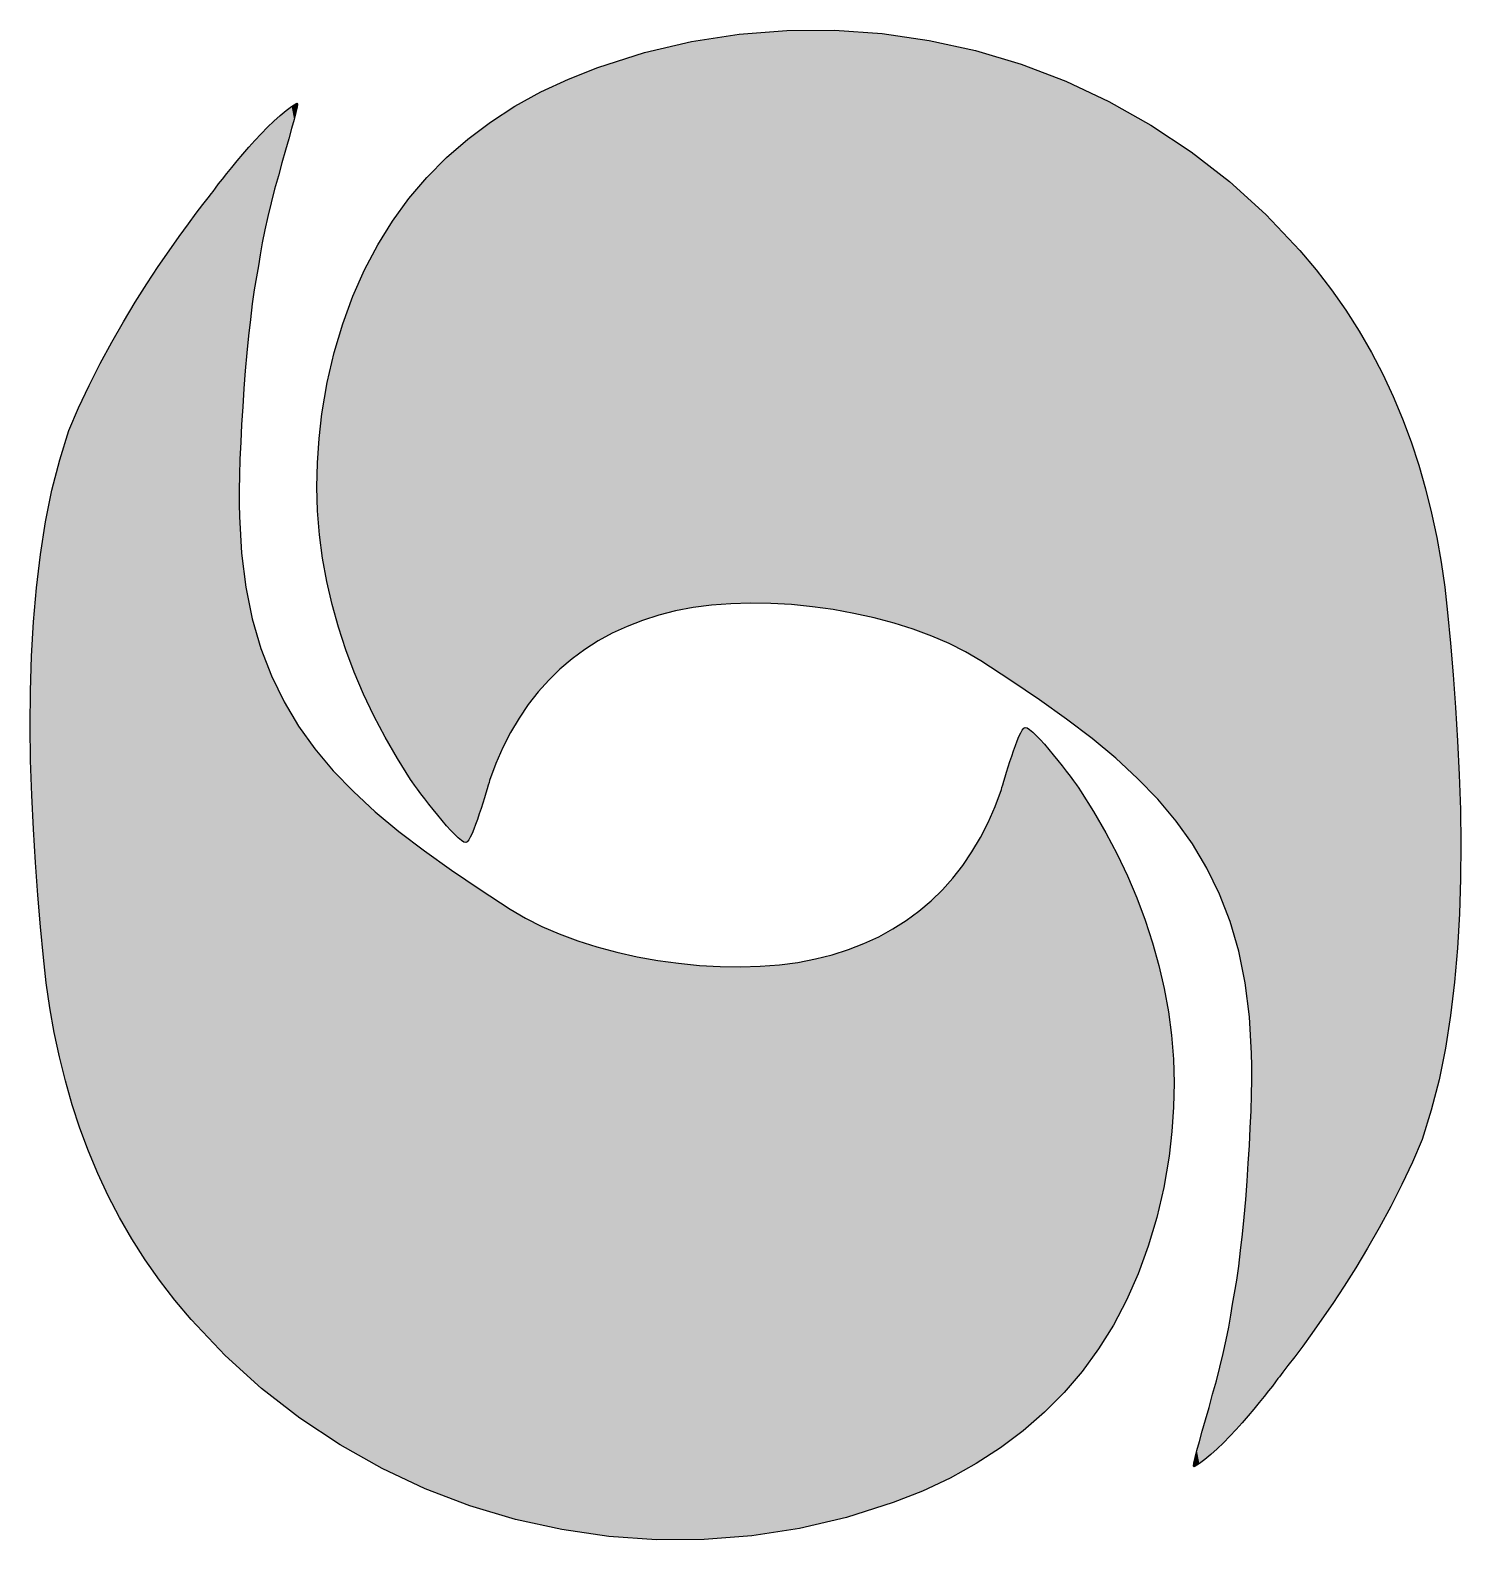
# Model space of a CAD drawing. Extents: x 4.1 to 32, y -32.3 to -2.8.
import ezdxf

# ---------------------------------------------------------------- set-up
doc = ezdxf.new("R2010")
doc.units = 0
doc.layers.add('COLORS', color=7, linetype='CONTINUOUS')

# ---------------------------------------------------------------- blocks, each defined once
blk = doc.blocks.new('*U1')
at = {"layer": 'COLORS', "color": 1}
for points in [[(9.019, -5.373), (8.982, -4.453), (9.019, -4.422)], [(9.059, -5.233), (9.019, -4.422), (9.059, -4.389)], [(9.019, -5.373), (9.019, -4.422), (9.059, -5.233)], [(9.088, -5.13), (9.059, -4.389), (9.088, -4.365)], [(9.059, -5.233), (9.059, -4.389), (9.088, -5.13)], [(9.098, -5.094), (9.088, -4.365), (9.098, -4.357)], [(9.088, -5.13), (9.088, -4.365), (9.098, -5.094)], [(9.151, -4.906), (9.098, -4.357), (9.151, -4.318)], [(9.098, -5.094), (9.098, -4.357), (9.151, -4.906)], [(9.208, -4.705), (9.151, -4.318), (9.208, -4.276)], [(9.151, -4.906), (9.151, -4.318), (9.208, -4.705)], [(9.256, -4.532), (9.208, -4.276), (9.256, -4.247)], [(9.208, -4.705), (9.208, -4.276), (9.208, -4.704)], [(9.208, -4.704), (9.208, -4.276), (9.208, -4.276)], [(9.208, -4.704), (9.208, -4.276), (9.256, -4.532)], [(9.292, -4.391), (9.256, -4.247), (9.292, -4.224)], [(9.256, -4.532), (9.256, -4.247), (9.292, -4.391)], [(9.312, -4.303), (9.292, -4.224), (9.312, -4.212)], [(9.292, -4.391), (9.292, -4.224), (9.312, -4.303)], [(9.312, -4.303), (9.312, -4.212), (9.315, -4.288)], [(9.315, -4.288), (9.312, -4.212), (9.315, -4.217)], [(9.315, -4.288), (9.315, -4.217), (9.322, -4.227)], [(8.739, -6.438), (8.682, -4.739), (8.739, -4.681)], [(8.741, -6.427), (8.739, -4.681), (8.741, -4.678)], [(8.739, -6.438), (8.739, -4.681), (8.741, -6.427)], [(8.807, -6.16), (8.741, -4.678), (8.807, -4.615)], [(8.741, -6.427), (8.741, -4.678), (8.807, -6.16)], [(8.813, -6.135), (8.807, -4.615), (8.813, -4.608)], [(8.807, -6.16), (8.807, -4.615), (8.813, -6.135)], [(8.861, -5.95), (8.813, -4.608), (8.861, -4.562)], [(8.813, -6.135), (8.813, -4.608), (8.861, -5.95)], [(8.876, -5.893), (8.861, -4.562), (8.876, -4.548)], [(8.861, -5.95), (8.861, -4.562), (8.876, -5.893)], [(8.948, -5.628), (8.876, -4.548), (8.948, -4.484)], [(8.876, -5.893), (8.876, -4.548), (8.948, -5.628)], [(8.982, -5.507), (8.948, -4.484), (8.982, -4.453)], [(8.948, -5.628), (8.948, -4.484), (8.982, -5.507)], [(8.982, -5.507), (8.982, -4.453), (9.019, -5.373)], [(8.439, -8.133), (8.402, -5.038), (8.439, -4.997)], [(8.44, -8.126), (8.439, -4.997), (8.44, -4.996)], [(8.439, -8.133), (8.439, -4.997), (8.44, -8.126)], [(8.479, -7.855), (8.44, -4.996), (8.479, -4.953)], [(8.44, -8.126), (8.44, -4.996), (8.479, -7.855)], [(8.492, -7.774), (8.479, -4.953), (8.492, -4.938)], [(8.479, -7.855), (8.479, -4.953), (8.492, -7.774)], [(8.52, -7.605), (8.492, -4.938), (8.52, -4.909)], [(8.492, -7.774), (8.492, -4.938), (8.52, -7.605)], [(8.562, -7.387), (8.52, -4.909), (8.562, -4.864)], [(8.52, -7.605), (8.52, -4.909), (8.562, -7.387)], [(8.59, -7.173), (8.562, -4.864), (8.59, -4.834)], [(8.562, -7.387), (8.562, -4.864), (8.59, -7.173)], [(8.607, -7.075), (8.59, -4.834), (8.607, -4.816)], [(8.59, -7.173), (8.59, -4.834), (8.607, -7.075)], [(8.615, -7.028), (8.607, -4.816), (8.615, -4.807)], [(8.607, -7.075), (8.607, -4.816), (8.615, -7.028)], [(8.62, -6.996), (8.615, -4.807), (8.62, -4.801)], [(8.615, -7.028), (8.615, -4.807), (8.62, -6.996)], [(8.63, -6.938), (8.62, -4.801), (8.63, -4.791)], [(8.62, -6.996), (8.62, -4.801), (8.63, -6.938)], [(8.682, -6.688), (8.63, -4.791), (8.682, -4.739)], [(8.63, -6.938), (8.63, -4.791), (8.682, -6.688)], [(8.682, -6.688), (8.682, -4.739), (8.739, -6.438)], [(8.183, -28.921), (8.143, -5.338), (8.183, -5.29)], [(8.184, -11.773), (8.183, -5.29), (8.184, -5.289)], [(8.183, -12.042), (8.183, -5.29), (8.184, -11.773)], [(8.187, -11.609), (8.184, -5.289), (8.187, -5.285)], [(8.184, -11.773), (8.184, -5.289), (8.187, -11.609)], [(8.19, -11.479), (8.187, -5.285), (8.19, -5.283)], [(8.187, -11.609), (8.187, -5.285), (8.19, -11.479)], [(8.199, -11.164), (8.19, -5.283), (8.199, -5.271)], [(8.19, -11.479), (8.19, -5.283), (8.199, -11.164)], [(8.213, -10.833), (8.199, -5.271), (8.213, -5.255)], [(8.199, -11.164), (8.199, -5.271), (8.213, -10.833)], [(8.23, -10.506), (8.213, -5.255), (8.23, -5.236)], [(8.213, -10.833), (8.213, -5.255), (8.23, -10.506)], [(8.252, -10.14), (8.23, -5.235), (8.252, -5.21)], [(8.23, -10.49), (8.23, -5.236), (8.23, -5.235)], [(8.23, -10.49), (8.23, -5.235), (8.252, -10.14)], [(8.23, -10.506), (8.23, -5.236), (8.23, -10.49)], [(8.254, -10.1), (8.252, -5.21), (8.254, -5.206)], [(8.252, -10.14), (8.252, -5.21), (8.254, -10.1)], [(8.276, -9.787), (8.254, -5.206), (8.276, -5.182)], [(8.254, -10.1), (8.254, -5.206), (8.276, -9.787)], [(8.303, -9.436), (8.276, -5.182), (8.303, -5.15)], [(8.276, -9.787), (8.276, -5.182), (8.303, -9.436)], [(8.314, -9.311), (8.303, -5.15), (8.314, -5.138)], [(8.303, -9.436), (8.303, -5.15), (8.314, -9.311)], [(8.334, -9.09), (8.314, -5.138), (8.334, -5.116)], [(8.314, -9.311), (8.314, -5.138), (8.334, -9.09)], [(8.367, -8.755), (8.334, -5.116), (8.367, -5.078)], [(8.334, -9.09), (8.334, -5.116), (8.367, -8.755)], [(8.371, -8.712), (8.367, -5.078), (8.371, -5.072)], [(8.367, -8.755), (8.367, -5.078), (8.371, -8.712)], [(8.402, -8.434), (8.371, -5.072), (8.402, -5.038)], [(8.371, -8.712), (8.371, -5.072), (8.402, -8.434)], [(8.402, -8.434), (8.402, -5.038), (8.439, -8.133)], [(7.942, -28.703), (7.91, -5.623), (7.942, -5.583)], [(8.038, -28.79), (7.942, -5.583), (8.038, -5.464)], [(7.942, -28.703), (7.942, -5.583), (8.038, -28.79)], [(8.143, -28.884), (8.038, -5.464), (8.143, -5.338)], [(8.038, -28.79), (8.038, -5.464), (8.143, -28.884)], [(8.143, -28.884), (8.143, -5.338), (8.183, -28.921)], [(7.721, -28.474), (7.675, -5.933), (7.721, -5.87)], [(7.782, -28.539), (7.721, -5.87), (7.782, -5.788)], [(7.721, -28.474), (7.721, -5.87), (7.782, -28.539)], [(7.856, -28.617), (7.782, -5.788), (7.856, -5.692)], [(7.782, -28.539), (7.782, -5.788), (7.856, -28.617)], [(7.91, -28.674), (7.856, -5.692), (7.91, -5.623)], [(7.856, -28.617), (7.856, -5.692), (7.91, -28.674)], [(7.91, -28.674), (7.91, -5.623), (7.942, -28.703)], [(7.476, -28.217), (7.346, -6.359), (7.476, -6.188)], [(7.577, -28.323), (7.476, -6.188), (7.577, -6.058)], [(7.476, -28.217), (7.476, -6.188), (7.577, -28.323)], [(7.645, -28.394), (7.577, -6.058), (7.645, -5.972)], [(7.577, -28.323), (7.577, -6.058), (7.645, -28.394)], [(7.675, -28.426), (7.645, -5.972), (7.675, -5.933)], [(7.645, -28.394), (7.645, -5.972), (7.675, -28.426)], [(7.675, -28.426), (7.675, -5.933), (7.721, -28.474)], [(7.346, -28.079), (7.244, -6.496), (7.346, -6.359)], [(7.346, -28.079), (7.346, -6.359), (7.476, -28.217)], [(7.19, -27.907), (7.011, -6.815), (7.19, -6.57)], [(7.244, -27.972), (7.19, -6.57), (7.244, -6.496)], [(7.19, -27.907), (7.19, -6.57), (7.244, -27.972)], [(7.244, -27.972), (7.244, -6.496), (7.346, -28.079)], [(6.924, -27.592), (6.815, -7.094), (6.924, -6.938)], [(7.011, -27.695), (6.924, -6.938), (7.011, -6.815)], [(6.924, -27.592), (6.924, -6.938), (7.011, -27.695)], [(7.011, -27.695), (7.011, -6.815), (7.19, -27.907)], [(6.625, -27.202), (6.604, -7.402), (6.625, -7.371)], [(6.815, -27.449), (6.625, -7.371), (6.815, -7.094)], [(6.625, -27.202), (6.625, -7.371), (6.815, -27.449)], [(6.815, -27.449), (6.815, -7.094), (6.924, -27.592)], [(6.604, -27.171), (6.382, -7.738), (6.604, -7.402)], [(6.604, -27.171), (6.604, -7.402), (6.625, -27.202)], [(6.346, -26.803), (6.154, -8.098), (6.346, -7.795)], [(6.382, -26.855), (6.346, -7.795), (6.382, -7.738)], [(6.346, -26.803), (6.346, -7.795), (6.382, -26.855)], [(6.382, -26.855), (6.382, -7.738), (6.604, -27.171)], [(6.087, -26.395), (5.923, -8.479), (6.087, -8.208)], [(6.154, -26.501), (6.087, -8.208), (6.154, -8.098)], [(6.087, -26.395), (6.087, -8.208), (6.154, -26.501)], [(6.154, -26.501), (6.154, -8.098), (6.346, -26.803)], [(5.923, -26.11), (5.847, -8.611), (5.923, -8.479)], [(5.923, -26.11), (5.923, -8.479), (6.087, -26.395)], [(5.847, -25.979), (5.693, -8.879), (5.847, -8.611)], [(5.847, -25.979), (5.847, -8.611), (5.923, -26.11)], [(5.626, -25.554), (5.467, -9.295), (5.626, -9.002)], [(5.693, -25.682), (5.626, -9.002), (5.693, -8.879)], [(5.626, -25.554), (5.626, -9.002), (5.693, -25.682)], [(5.693, -25.682), (5.693, -8.879), (5.847, -25.979)], [(5.423, -25.12), (5.25, -9.723), (5.423, -9.381)], [(5.467, -25.214), (5.423, -9.381), (5.467, -9.295)], [(5.423, -25.12), (5.423, -9.381), (5.467, -25.214)], [(5.467, -25.214), (5.467, -9.295), (5.626, -25.554)], [(5.25, -24.707), (5.239, -9.748), (5.25, -9.723)], [(5.25, -24.707), (5.25, -9.723), (5.423, -25.12)], [(5.239, -24.679), (5.072, -10.106), (5.239, -9.748)], [(5.239, -24.679), (5.239, -9.748), (5.25, -24.707)], [(5.046, -24.153), (4.922, -10.455), (5.046, -10.161)], [(5.072, -24.231), (5.046, -10.161), (5.072, -10.106)], [(5.046, -24.153), (5.046, -10.161), (5.072, -24.231)], [(5.072, -24.231), (5.072, -10.106), (5.239, -24.679)], [(4.858, -23.552), (4.789, -10.826), (4.858, -10.607)], [(4.922, -23.775), (4.858, -10.607), (4.922, -10.455)], [(4.858, -23.552), (4.858, -10.607), (4.922, -23.775)], [(4.922, -23.775), (4.922, -10.455), (5.046, -24.153)], [(4.789, -23.311), (4.678, -11.176), (4.789, -10.826)], [(4.789, -23.311), (4.789, -10.826), (4.858, -23.552)], [(4.672, -22.842), (4.571, -11.597), (4.672, -11.201)], [(4.678, -22.868), (4.672, -11.201), (4.678, -11.176)], [(4.672, -22.842), (4.672, -11.201), (4.678, -22.868)], [(4.678, -22.868), (4.678, -11.176), (4.789, -23.311)], [(4.527, -22.115), (4.486, -11.973), (4.527, -11.771)], [(4.571, -22.365), (4.527, -11.771), (4.571, -11.597)], [(4.527, -22.115), (4.527, -11.771), (4.571, -22.365)], [(4.571, -22.365), (4.571, -11.597), (4.672, -22.842)], [(4.486, -21.883), (4.415, -12.32), (4.486, -11.973)], [(4.486, -21.883), (4.486, -11.973), (4.527, -22.115)], [(8.183, -28.921), (8.183, -12.042), (8.184, -28.922)], [(8.184, -28.922), (8.183, -12.042), (8.184, -12.096)], [(4.415, -21.394), (4.401, -12.388), (4.415, -12.32)], [(4.415, -21.394), (4.415, -12.32), (4.486, -21.883)], [(8.184, -28.922), (8.184, -12.096), (8.187, -28.925)], [(8.187, -28.925), (8.184, -12.096), (8.187, -12.282)], [(8.187, -28.925), (8.187, -12.282), (8.19, -28.927)], [(8.19, -28.927), (8.187, -12.282), (8.19, -12.323)], [(8.19, -28.927), (8.19, -12.323), (8.199, -28.935)], [(8.199, -28.935), (8.19, -12.323), (8.199, -12.486)], [(4.359, -20.9), (4.303, -13.006), (4.359, -12.652)], [(4.401, -21.271), (4.359, -12.652), (4.401, -12.388)], [(4.359, -20.9), (4.359, -12.652), (4.401, -21.271)], [(4.401, -21.271), (4.401, -12.388), (4.415, -21.394)], [(8.199, -28.935), (8.199, -12.486), (8.213, -28.948)], [(8.213, -28.948), (8.199, -12.486), (8.213, -12.717)], [(8.213, -28.948), (8.213, -12.717), (8.23, -28.963)], [(8.23, -28.963), (8.213, -12.717), (8.23, -12.999)], [(4.3, -20.267), (4.251, -13.438), (4.3, -13.025)], [(4.303, -20.303), (4.3, -13.025), (4.303, -13.006)], [(4.3, -20.267), (4.3, -13.025), (4.303, -20.303)], [(4.303, -20.303), (4.303, -13.006), (4.359, -20.9)], [(8.23, -28.963), (8.23, -12.999), (8.23, -28.964)], [(8.23, -28.964), (8.23, -12.999), (8.23, -13.006)], [(8.23, -28.964), (8.23, -13.006), (8.252, -28.983)], [(8.252, -28.983), (8.23, -13.006), (8.252, -13.171)], [(8.252, -28.983), (8.252, -13.171), (8.254, -28.985)], [(8.254, -28.985), (8.252, -13.171), (8.254, -13.193)], [(8.254, -28.985), (8.254, -13.193), (8.276, -29.005)], [(8.276, -29.005), (8.254, -13.193), (8.276, -13.363)], [(4.251, -19.684), (4.222, -13.677), (4.251, -13.438)], [(4.251, -19.684), (4.251, -13.438), (4.3, -20.267)], [(8.276, -29.005), (8.276, -13.363), (8.303, -29.03)], [(8.303, -29.03), (8.276, -13.363), (8.303, -13.579)], [(4.222, -19.297), (4.204, -13.893), (4.222, -13.677)], [(4.222, -19.297), (4.222, -13.677), (4.251, -19.684)], [(8.303, -29.03), (8.303, -13.579), (8.314, -29.039)], [(8.314, -29.039), (8.303, -13.579), (8.314, -13.665)], [(8.314, -29.039), (8.314, -13.665), (8.334, -29.057)], [(8.334, -29.057), (8.314, -13.665), (8.334, -13.76)], [(8.334, -29.057), (8.334, -13.76), (8.367, -29.087)], [(8.367, -29.087), (8.334, -13.76), (8.367, -13.922)], [(4.204, -19.046), (4.165, -14.342), (4.204, -13.893)], [(4.204, -19.046), (4.204, -13.893), (4.222, -19.297)], [(8.367, -29.087), (8.367, -13.922), (8.371, -29.091)], [(8.371, -29.091), (8.367, -13.922), (8.371, -13.945)], [(8.371, -29.091), (8.371, -13.945), (8.402, -29.119)], [(8.402, -29.119), (8.371, -13.945), (8.402, -14.096)], [(8.402, -29.119), (8.402, -14.096), (8.439, -29.153)], [(8.439, -29.153), (8.402, -14.096), (8.439, -14.28)], [(4.163, -18.392), (4.131, -14.932), (4.163, -14.372)], [(4.165, -18.42), (4.163, -14.372), (4.165, -14.342)], [(4.163, -18.392), (4.163, -14.372), (4.165, -18.42)], [(4.165, -18.42), (4.165, -14.342), (4.204, -19.046)], [(8.439, -29.153), (8.439, -14.28), (8.44, -29.153)], [(8.44, -29.153), (8.439, -14.28), (8.44, -14.284)], [(8.44, -29.153), (8.44, -14.284), (8.479, -29.188)], [(8.479, -29.188), (8.44, -14.284), (8.479, -14.417)], [(8.479, -29.188), (8.479, -14.417), (8.492, -29.2)], [(8.492, -29.2), (8.479, -14.417), (8.492, -14.464)], [(8.492, -29.2), (8.492, -14.464), (8.52, -29.225)], [(8.52, -29.225), (8.492, -14.464), (8.52, -14.559)], [(8.52, -29.225), (8.52, -14.559), (8.562, -29.264)], [(8.562, -29.264), (8.52, -14.559), (8.562, -14.706)], [(8.562, -29.264), (8.562, -14.706), (8.59, -29.289)], [(8.59, -29.289), (8.562, -14.706), (8.59, -14.802)], [(4.127, -17.578), (4.11, -15.559), (4.127, -15.015)], [(4.131, -17.727), (4.127, -15.015), (4.131, -14.932)], [(4.127, -17.578), (4.127, -15.015), (4.131, -17.727)], [(4.131, -17.727), (4.131, -14.932), (4.163, -18.392)], [(8.59, -29.289), (8.59, -14.802), (8.607, -29.304)], [(8.607, -29.304), (8.59, -14.802), (8.607, -14.861)], [(8.607, -29.304), (8.607, -14.861), (8.615, -29.312)], [(8.615, -29.312), (8.607, -14.861), (8.615, -14.882)], [(8.615, -29.312), (8.615, -14.882), (8.62, -29.317)], [(8.62, -29.317), (8.615, -14.882), (8.62, -14.897)], [(8.62, -29.317), (8.62, -14.897), (8.63, -29.324)], [(8.63, -29.324), (8.62, -14.897), (8.63, -14.923)], [(8.63, -29.324), (8.63, -14.923), (8.682, -29.364)], [(8.682, -29.364), (8.63, -14.923), (8.682, -15.056)], [(8.682, -29.364), (8.682, -15.056), (8.739, -29.408)], [(8.739, -29.408), (8.682, -15.056), (8.739, -15.205)], [(8.739, -29.408), (8.739, -15.205), (8.741, -29.41)], [(8.741, -29.41), (8.739, -15.205), (8.741, -15.211)], [(8.741, -29.41), (8.741, -15.211), (8.807, -29.461)], [(8.807, -29.461), (8.741, -15.211), (8.807, -15.382)], [(4.11, -17.053), (4.106, -15.694), (4.11, -15.559)], [(4.11, -17.053), (4.11, -15.559), (4.127, -17.578)], [(8.807, -29.461), (8.807, -15.382), (8.813, -29.466)], [(8.813, -29.466), (8.807, -15.382), (8.813, -15.4)], [(8.813, -29.466), (8.813, -15.4), (8.861, -29.504)], [(8.861, -29.504), (8.813, -15.4), (8.861, -15.498)], [(8.861, -29.504), (8.861, -15.498), (8.876, -29.515)], [(8.876, -29.515), (8.861, -15.498), (8.876, -15.529)], [(8.876, -29.515), (8.876, -15.529), (8.948, -29.571)], [(8.948, -29.571), (8.876, -15.529), (8.948, -15.676)], [(4.106, -16.745), (4.101, -16.374), (4.106, -15.694)], [(4.106, -16.745), (4.106, -15.694), (4.11, -17.053)], [(8.948, -29.571), (8.948, -15.676), (8.982, -29.597)], [(8.982, -29.597), (8.948, -15.676), (8.982, -15.745)], [(8.982, -29.597), (8.982, -15.745), (9.019, -29.626)], [(9.019, -29.626), (8.982, -15.745), (9.019, -15.822)], [(9.019, -29.626), (9.019, -15.822), (9.059, -29.657)], [(9.059, -29.657), (9.019, -15.822), (9.059, -15.904)], [(9.059, -29.657), (9.059, -15.904), (9.088, -29.679)], [(9.088, -29.679), (9.059, -15.904), (9.088, -15.952)], [(9.088, -29.679), (9.088, -15.952), (9.098, -29.687)], [(9.098, -29.687), (9.088, -15.952), (9.098, -15.969)], [(9.098, -29.687), (9.098, -15.969), (9.151, -29.729)], [(9.151, -29.729), (9.098, -15.969), (9.151, -16.058)], [(9.151, -29.729), (9.151, -16.058), (9.208, -29.773)], [(9.208, -29.773), (9.151, -16.058), (9.208, -16.153)], [(9.208, -29.773), (9.208, -16.153), (9.208, -29.773)], [(9.208, -29.773), (9.208, -16.153), (9.208, -16.154)], [(9.208, -29.773), (9.208, -16.154), (9.256, -29.81)], [(9.256, -29.81), (9.208, -16.154), (9.256, -16.233)], [(9.256, -29.81), (9.256, -16.233), (9.292, -29.839)], [(9.292, -29.839), (9.256, -16.233), (9.292, -16.294)], [(9.292, -29.839), (9.292, -16.294), (9.312, -29.854)], [(9.312, -29.854), (9.292, -16.294), (9.312, -16.326)], [(9.312, -29.854), (9.312, -16.326), (9.315, -29.856)], [(9.315, -29.856), (9.312, -16.326), (9.315, -16.332)], [(9.315, -29.856), (9.315, -16.332), (9.322, -29.862)], [(9.322, -29.862), (9.315, -16.332), (9.322, -16.344)], [(9.322, -29.862), (9.322, -16.344), (9.342, -29.877)], [(9.342, -29.877), (9.322, -16.344), (9.342, -16.377)], [(9.342, -29.877), (9.342, -16.377), (9.37, -29.899)], [(9.37, -29.899), (9.342, -16.377), (9.37, -16.417)], [(9.37, -29.899), (9.37, -16.417), (9.663, -30.093)], [(9.663, -30.093), (9.37, -16.417), (9.663, -16.825)], [(23.448, -30.182), (23.414, -16.581), (23.448, -16.51)], [(23.479, -30.158), (23.448, -16.51), (23.479, -16.455)], [(23.448, -30.182), (23.448, -16.51), (23.479, -30.158)], [(23.498, -30.144), (23.479, -16.455), (23.498, -16.432)], [(23.479, -30.158), (23.479, -16.455), (23.498, -30.144)], [(23.508, -30.135), (23.498, -16.432), (23.508, -16.419)], [(23.498, -30.144), (23.498, -16.432), (23.508, -30.135)], [(23.534, -30.113), (23.508, -16.419), (23.534, -16.405)], [(23.508, -30.135), (23.508, -16.419), (23.534, -30.113)], [(23.534, -30.113), (23.534, -16.405), (23.571, -30.08)], [(23.571, -30.08), (23.534, -16.405), (23.571, -16.413)], [(23.571, -30.08), (23.571, -16.413), (23.621, -30.037)], [(23.621, -30.037), (23.571, -16.413), (23.621, -16.444)], [(23.621, -30.037), (23.621, -16.444), (23.682, -29.984)], [(23.682, -29.984), (23.621, -16.444), (23.682, -16.495)], [(23.682, -29.984), (23.682, -16.495), (23.752, -29.923)], [(23.752, -29.923), (23.682, -16.495), (23.752, -16.562)], [(23.343, -30.26), (23.307, -16.859), (23.343, -16.758)], [(23.379, -30.233), (23.343, -16.758), (23.379, -16.664)], [(23.343, -30.26), (23.343, -16.758), (23.379, -30.233)], [(23.414, -30.207), (23.379, -16.664), (23.414, -16.581)], [(23.379, -30.233), (23.379, -16.664), (23.414, -30.207)], [(23.414, -30.207), (23.414, -16.581), (23.448, -30.182)], [(23.752, -29.923), (23.752, -16.562), (23.829, -29.855)], [(23.829, -29.855), (23.752, -16.562), (23.829, -16.642)], [(23.829, -29.855), (23.829, -16.642), (23.911, -29.784)], [(23.911, -29.784), (23.829, -16.642), (23.911, -16.734)], [(23.911, -29.784), (23.911, -16.734), (23.912, -29.783)], [(23.912, -29.783), (23.911, -16.734), (23.912, -16.735)], [(23.912, -29.783), (23.912, -16.735), (23.997, -29.697)], [(23.997, -29.697), (23.912, -16.735), (23.997, -16.834)], [(9.663, -30.093), (9.663, -16.825), (10.021, -30.331)], [(10.021, -30.331), (9.663, -16.825), (10.021, -17.25)], [(23.237, -30.34), (23.204, -17.176), (23.237, -17.071)], [(23.272, -30.314), (23.237, -17.071), (23.272, -16.964)], [(23.237, -30.34), (23.237, -17.071), (23.272, -30.314)], [(23.307, -30.287), (23.272, -16.964), (23.307, -16.859)], [(23.272, -30.314), (23.272, -16.964), (23.307, -30.287)], [(23.307, -30.287), (23.307, -16.859), (23.343, -30.26)], [(23.997, -29.697), (23.997, -16.834), (24.084, -29.608)], [(24.084, -29.608), (23.997, -16.834), (24.084, -16.94)], [(24.084, -29.608), (24.084, -16.94), (24.172, -29.52)], [(24.172, -29.52), (24.084, -16.94), (24.172, -17.048)], [(24.172, -29.52), (24.172, -17.048), (24.256, -29.434)], [(24.256, -29.434), (24.172, -17.048), (24.256, -17.155)], [(10.021, -30.331), (10.021, -17.25), (10.156, -30.42)], [(10.156, -30.42), (10.021, -17.25), (10.156, -17.391)], [(10.156, -30.42), (10.156, -17.391), (10.414, -30.565)], [(10.414, -30.565), (10.156, -17.391), (10.414, -17.658)], [(23.145, -30.409), (23.12, -17.455), (23.145, -17.371)], [(23.173, -30.388), (23.145, -17.371), (23.173, -17.277)], [(23.145, -30.409), (23.145, -17.371), (23.173, -30.388)], [(23.204, -30.365), (23.173, -17.277), (23.204, -17.176)], [(23.173, -30.388), (23.173, -17.277), (23.204, -30.365)], [(23.204, -30.365), (23.204, -17.176), (23.237, -30.34)], [(24.256, -29.434), (24.256, -17.155), (24.295, -29.396)], [(24.295, -29.396), (24.256, -17.155), (24.295, -17.205)], [(24.295, -29.396), (24.295, -17.205), (24.337, -29.346)], [(24.337, -29.346), (24.295, -17.205), (24.337, -17.26)], [(24.337, -29.346), (24.337, -17.26), (24.412, -29.258)], [(24.412, -29.258), (24.337, -17.26), (24.412, -17.359)], [(24.412, -29.258), (24.412, -17.359), (24.479, -29.179)], [(24.479, -29.179), (24.412, -17.359), (24.479, -17.449)], [(10.414, -30.565), (10.414, -17.658), (10.842, -30.806)], [(10.842, -30.806), (10.414, -17.658), (10.842, -18.051)], [(23.052, -30.479), (22.948, -17.946), (23.052, -17.665)], [(23.07, -30.465), (23.052, -17.665), (23.07, -17.617)], [(23.052, -30.479), (23.052, -17.665), (23.07, -30.465)], [(23.082, -30.457), (23.07, -17.617), (23.082, -17.581)], [(23.07, -30.465), (23.07, -17.617), (23.082, -30.457)], [(23.098, -30.444), (23.082, -17.581), (23.098, -17.526)], [(23.082, -30.457), (23.082, -17.581), (23.098, -30.444)], [(23.12, -30.428), (23.098, -17.526), (23.12, -17.455)], [(23.098, -30.444), (23.098, -17.526), (23.12, -30.428)], [(23.12, -30.428), (23.12, -17.455), (23.145, -30.409)], [(24.479, -29.179), (24.479, -17.449), (24.536, -29.112)], [(24.536, -29.112), (24.479, -17.449), (24.536, -17.528)], [(24.536, -29.112), (24.536, -17.528), (24.582, -29.059)], [(24.582, -29.059), (24.536, -17.528), (24.582, -17.592)], [(24.582, -29.059), (24.582, -17.592), (24.614, -29.021)], [(24.614, -29.021), (24.582, -17.592), (24.614, -17.64)], [(24.614, -29.021), (24.614, -17.64), (24.647, -28.983)], [(24.647, -28.983), (24.614, -17.64), (24.647, -17.692)], [(24.647, -28.983), (24.647, -17.692), (24.87, -28.676)], [(24.87, -28.676), (24.647, -17.692), (24.87, -18.048)], [(22.948, -30.546), (22.812, -18.259), (22.948, -17.946)], [(22.948, -30.546), (22.948, -17.946), (23.052, -30.479)], [(10.842, -30.806), (10.842, -18.051), (10.974, -30.879)], [(10.974, -30.879), (10.842, -18.051), (10.974, -18.161)], [(10.974, -30.879), (10.974, -18.161), (11.304, -31.034)], [(11.304, -31.034), (10.974, -18.161), (11.304, -18.435)], [(22.812, -30.634), (22.661, -18.556), (22.812, -18.259)], [(22.812, -30.634), (22.812, -18.259), (22.948, -30.546)], [(24.87, -28.676), (24.87, -18.048), (24.967, -28.544)], [(24.967, -28.544), (24.87, -18.048), (24.967, -18.216)], [(24.967, -28.544), (24.967, -18.216), (25.109, -28.316)], [(25.109, -28.316), (24.967, -18.216), (25.109, -18.462)], [(11.304, -31.034), (11.304, -18.435), (11.8, -31.266)], [(11.8, -31.266), (11.304, -18.435), (11.8, -18.813)], [(22.661, -30.731), (22.576, -18.7), (22.661, -18.556)], [(22.661, -30.731), (22.661, -18.556), (22.812, -30.634)], [(25.109, -28.316), (25.109, -18.462), (25.257, -28.08)], [(25.257, -28.08), (25.109, -18.462), (25.257, -18.742)], [(11.8, -31.266), (11.8, -18.813), (11.819, -31.275)], [(11.819, -31.275), (11.8, -18.813), (11.819, -18.827)], [(11.819, -31.275), (11.819, -18.827), (12.328, -31.47)], [(12.328, -31.47), (11.819, -18.827), (12.328, -19.19)], [(22.496, -30.83), (22.317, -19.1), (22.496, -18.836)], [(22.576, -30.786), (22.496, -18.836), (22.576, -18.7)], [(22.496, -30.83), (22.496, -18.836), (22.576, -30.786)], [(22.576, -30.786), (22.576, -18.7), (22.661, -30.731)], [(25.257, -28.08), (25.257, -18.742), (25.33, -27.941)], [(25.33, -27.941), (25.257, -18.742), (25.33, -18.882)], [(22.317, -30.929), (22.124, -19.348), (22.317, -19.1)], [(22.317, -30.929), (22.317, -19.1), (22.496, -30.83)], [(25.33, -27.941), (25.33, -18.882), (25.516, -27.591)], [(25.516, -27.591), (25.33, -18.882), (25.516, -19.27)], [(12.328, -31.47), (12.328, -19.19), (12.689, -31.607)], [(12.689, -31.607), (12.328, -19.19), (12.689, -19.435)], [(12.689, -31.607), (12.689, -19.435), (12.888, -31.667)], [(12.888, -31.667), (12.689, -19.435), (12.888, -19.569)], [(22.068, -31.067), (21.917, -19.579), (22.068, -19.41)], [(22.124, -31.036), (22.068, -19.41), (22.124, -19.348)], [(22.068, -31.067), (22.068, -19.41), (22.124, -31.036)], [(22.124, -31.036), (22.124, -19.348), (22.317, -30.929)], [(25.516, -27.591), (25.516, -19.27), (25.533, -27.552)], [(25.533, -27.552), (25.516, -19.27), (25.533, -19.306)], [(25.533, -27.552), (25.533, -19.306), (25.716, -27.138)], [(25.716, -27.138), (25.533, -19.306), (25.716, -19.736)], [(12.888, -31.667), (12.888, -19.569), (13.479, -31.844)], [(13.479, -31.844), (12.888, -19.569), (13.479, -19.955)], [(21.917, -31.138), (21.696, -19.794), (21.917, -19.579)], [(21.917, -31.138), (21.917, -19.579), (22.068, -31.067)], [(25.716, -27.138), (25.716, -19.736), (25.744, -27.077)], [(25.744, -27.077), (25.716, -19.736), (25.744, -19.808)], [(13.479, -31.844), (13.479, -19.955), (13.579, -31.874)], [(13.579, -31.874), (13.479, -19.955), (13.579, -20.015)], [(13.579, -31.874), (13.579, -20.015), (13.774, -31.917)], [(13.774, -31.917), (13.579, -20.015), (13.774, -20.13)], [(21.461, -31.347), (21.213, -20.176), (21.461, -19.993)], [(21.529, -31.32), (21.461, -19.993), (21.529, -19.935)], [(21.461, -31.347), (21.461, -19.993), (21.529, -31.32)], [(21.696, -31.242), (21.529, -19.935), (21.696, -19.794)], [(21.529, -31.32), (21.529, -19.935), (21.696, -31.242)], [(21.696, -31.242), (21.696, -19.794), (21.917, -31.138)], [(25.744, -27.077), (25.744, -19.808), (25.88, -26.703)], [(25.88, -26.703), (25.744, -19.808), (25.88, -20.17)], [(13.774, -31.917), (13.774, -20.13), (14.094, -31.988)], [(14.094, -31.988), (13.774, -20.13), (14.094, -20.291)], [(14.094, -31.988), (14.094, -20.291), (14.436, -32.063)], [(14.436, -32.063), (14.094, -20.291), (14.436, -20.439)], [(20.951, -31.548), (20.675, -20.492), (20.951, -20.342)], [(20.959, -31.545), (20.951, -20.342), (20.959, -20.337)], [(20.951, -31.548), (20.951, -20.342), (20.959, -31.545)], [(21.213, -31.445), (20.959, -20.337), (21.213, -20.176)], [(20.959, -31.545), (20.959, -20.337), (21.213, -31.445)], [(21.213, -31.445), (21.213, -20.176), (21.461, -31.347)], [(25.88, -26.703), (25.88, -20.17), (25.94, -26.539)], [(25.94, -26.539), (25.88, -20.17), (25.94, -20.353)], [(14.436, -32.063), (14.436, -20.439), (14.486, -32.074)], [(14.486, -32.074), (14.436, -20.439), (14.486, -20.457)], [(14.486, -32.074), (14.486, -20.457), (14.796, -32.12)], [(14.796, -32.12), (14.486, -20.457), (14.796, -20.572)], [(14.796, -32.12), (14.796, -20.572), (15.171, -32.174)], [(15.171, -32.174), (14.796, -20.572), (15.171, -20.691)], [(20.386, -31.728), (20.083, -20.743), (20.386, -20.626)], [(20.675, -31.636), (20.386, -20.626), (20.675, -20.492)], [(20.386, -31.728), (20.386, -20.626), (20.675, -31.636)], [(20.675, -31.636), (20.675, -20.492), (20.951, -31.548)], [(25.94, -26.539), (25.94, -20.353), (26.024, -26.254)], [(26.024, -26.254), (25.94, -20.353), (26.024, -20.61)], [(26.024, -26.254), (26.024, -20.61), (26.106, -25.977)], [(26.106, -25.977), (26.024, -20.61), (26.106, -20.904)], [(15.171, -32.174), (15.171, -20.691), (15.404, -32.208)], [(15.404, -32.208), (15.171, -20.691), (15.404, -20.753)], [(15.404, -32.208), (15.404, -20.753), (15.559, -32.219)], [(15.559, -32.219), (15.404, -20.753), (15.559, -20.794)], [(15.559, -32.219), (15.559, -20.794), (15.956, -32.247)], [(15.956, -32.247), (15.559, -20.794), (15.956, -20.883)], [(15.956, -32.247), (15.956, -20.883), (16.332, -32.273)], [(16.332, -32.273), (15.956, -20.883), (16.332, -20.95)], [(19.438, -31.978), (19.126, -20.988), (19.438, -20.928)], [(19.767, -31.901), (19.438, -20.928), (19.767, -20.844)], [(19.438, -31.978), (19.438, -20.928), (19.767, -31.901)], [(20.048, -31.835), (19.767, -20.844), (20.048, -20.754)], [(19.767, -31.901), (19.767, -20.844), (20.048, -31.835)], [(20.083, -31.824), (20.048, -20.754), (20.083, -20.743)], [(20.048, -31.835), (20.048, -20.754), (20.083, -31.824)], [(20.083, -31.824), (20.083, -20.743), (20.386, -31.728)], [(26.106, -25.977), (26.106, -20.904), (26.148, -25.795)], [(26.148, -25.795), (26.106, -20.904), (26.148, -21.055)], [(16.332, -32.273), (16.332, -20.95), (16.36, -32.273)], [(16.36, -32.273), (16.332, -20.95), (16.36, -20.955)], [(16.36, -32.273), (16.36, -20.955), (16.766, -32.272)], [(16.766, -32.272), (16.36, -20.955), (16.766, -21.012)], [(16.766, -32.272), (16.766, -21.012), (17.173, -32.27)], [(17.173, -32.27), (16.766, -21.012), (17.173, -21.052)], [(17.173, -32.27), (17.173, -21.052), (17.264, -32.27)], [(17.264, -32.27), (17.173, -21.052), (17.264, -21.057)], [(17.264, -32.27), (17.264, -21.057), (17.576, -32.245)], [(17.576, -32.245), (17.264, -21.057), (17.576, -21.075)], [(17.576, -32.245), (17.576, -21.075), (17.973, -32.214)], [(17.973, -32.214), (17.576, -21.075), (17.973, -21.082)], [(18.196, -32.196), (17.973, -21.082), (18.196, -21.075)], [(17.973, -32.214), (17.973, -21.082), (18.196, -32.196)], [(18.361, -32.17), (18.196, -21.075), (18.361, -21.07)], [(18.196, -32.196), (18.196, -21.075), (18.361, -32.17)], [(18.737, -32.112), (18.361, -21.07), (18.737, -21.041)], [(18.361, -32.17), (18.361, -21.07), (18.737, -32.112)], [(19.097, -32.056), (18.737, -21.041), (19.097, -20.994)], [(18.737, -32.112), (18.737, -21.041), (19.097, -32.056)], [(19.126, -32.051), (19.097, -20.994), (19.126, -20.988)], [(19.097, -32.056), (19.097, -20.994), (19.126, -32.051)], [(19.126, -32.051), (19.126, -20.988), (19.438, -31.978)], [(26.148, -25.795), (26.148, -21.055), (26.241, -25.391)], [(26.241, -25.391), (26.148, -21.055), (26.241, -21.462)], [(26.241, -25.391), (26.241, -21.462), (26.251, -25.334)], [(26.251, -25.334), (26.241, -21.462), (26.251, -21.504)], [(26.251, -25.334), (26.251, -21.504), (26.332, -24.858)], [(26.332, -24.858), (26.251, -21.504), (26.332, -21.959)], [(26.332, -24.858), (26.332, -21.959), (26.345, -24.782)], [(26.345, -24.782), (26.332, -21.959), (26.345, -22.059)], [(26.345, -24.782), (26.345, -22.059), (26.392, -24.387)], [(26.392, -24.387), (26.345, -22.059), (26.392, -22.418)], [(26.392, -24.387), (26.392, -22.418), (26.402, -24.3)], [(26.402, -24.3), (26.392, -22.418), (26.402, -22.546)], [(26.402, -24.3), (26.402, -22.546), (26.429, -23.905)], [(26.429, -23.905), (26.402, -22.546), (26.429, -22.882)], [(26.429, -23.905), (26.429, -22.882), (26.434, -23.823)], [(26.434, -23.823), (26.429, -22.882), (26.434, -23.063)], [(26.434, -23.823), (26.434, -23.063), (26.443, -23.35)]]:
    blk.add_solid(points, dxfattribs=at)
blk = doc.blocks.new('*U2')
at = {"layer": 'COLORS', "color": 4}
for points in [[(17.408, -14.017), (17.048, -3.002), (17.408, -2.946)], [(17.784, -13.988), (17.408, -2.946), (17.784, -2.888)], [(17.408, -14.017), (17.408, -2.946), (17.784, -13.988)], [(17.949, -13.983), (17.784, -2.888), (17.949, -2.862)], [(17.784, -13.988), (17.784, -2.888), (17.949, -13.983)], [(18.172, -13.977), (17.949, -2.862), (18.172, -2.845)], [(17.949, -13.983), (17.949, -2.862), (18.172, -13.977)], [(18.569, -13.983), (18.172, -2.845), (18.569, -2.813)], [(18.172, -13.977), (18.172, -2.845), (18.569, -13.983)], [(18.881, -14.001), (18.569, -2.813), (18.881, -2.789)], [(18.569, -13.983), (18.569, -2.813), (18.881, -14.001)], [(18.972, -14.006), (18.881, -2.789), (18.972, -2.788)], [(18.881, -14.001), (18.881, -2.789), (18.972, -14.006)], [(19.379, -14.047), (18.972, -2.788), (19.379, -2.787)], [(18.972, -14.006), (18.972, -2.788), (19.379, -14.047)], [(19.785, -14.103), (19.379, -2.787), (19.785, -2.785)], [(19.379, -14.047), (19.379, -2.787), (19.785, -14.103)], [(19.785, -14.103), (19.785, -2.785), (19.813, -14.108)], [(19.813, -14.108), (19.785, -2.785), (19.813, -2.785)], [(19.813, -14.108), (19.813, -2.785), (20.189, -14.176)], [(20.189, -14.176), (19.813, -2.785), (20.189, -2.812)], [(20.189, -14.176), (20.189, -2.812), (20.586, -14.264)], [(20.586, -14.264), (20.189, -2.812), (20.586, -2.84)], [(20.586, -14.264), (20.586, -2.84), (20.741, -14.305)], [(20.741, -14.305), (20.586, -2.84), (20.741, -2.851)], [(20.741, -14.305), (20.741, -2.851), (20.974, -14.368)], [(20.974, -14.368), (20.741, -2.851), (20.974, -2.884)], [(20.974, -14.368), (20.974, -2.884), (21.349, -14.486)], [(21.349, -14.486), (20.974, -2.884), (21.349, -2.939)], [(21.349, -14.486), (21.349, -2.939), (21.659, -14.601)], [(21.659, -14.601), (21.349, -2.939), (21.659, -2.984)], [(16.062, -14.316), (15.759, -3.331), (16.062, -3.235)], [(16.097, -14.304), (16.062, -3.235), (16.097, -3.224)], [(16.062, -14.316), (16.062, -3.235), (16.097, -14.304)], [(16.378, -14.215), (16.097, -3.224), (16.378, -3.158)], [(16.097, -14.304), (16.097, -3.224), (16.378, -14.215)], [(16.707, -14.13), (16.378, -3.158), (16.707, -3.08)], [(16.378, -14.215), (16.378, -3.158), (16.707, -14.13)], [(17.019, -14.07), (16.707, -3.08), (17.019, -3.007)], [(16.707, -14.13), (16.707, -3.08), (17.019, -14.07)], [(17.048, -14.064), (17.019, -3.007), (17.048, -3.002)], [(17.019, -14.07), (17.019, -3.007), (17.048, -14.064)], [(17.048, -14.064), (17.048, -3.002), (17.408, -14.017)], [(21.659, -14.601), (21.659, -2.984), (21.709, -14.619)], [(21.709, -14.619), (21.659, -2.984), (21.709, -2.995)], [(21.709, -14.619), (21.709, -2.995), (22.051, -14.767)], [(22.051, -14.767), (21.709, -2.995), (22.051, -3.071)], [(22.051, -14.767), (22.051, -3.071), (22.371, -14.928)], [(22.371, -14.928), (22.051, -3.071), (22.371, -3.141)], [(22.371, -14.928), (22.371, -3.141), (22.566, -15.044)], [(22.566, -15.044), (22.371, -3.141), (22.566, -3.185)], [(22.566, -15.044), (22.566, -3.185), (22.666, -15.103)], [(22.666, -15.103), (22.566, -3.185), (22.666, -3.215)], [(22.666, -15.103), (22.666, -3.215), (23.257, -15.489)], [(23.257, -15.489), (22.666, -3.215), (23.257, -3.392)], [(15.186, -14.722), (14.932, -3.613), (15.186, -3.513)], [(15.194, -14.716), (15.186, -3.513), (15.194, -3.51)], [(15.186, -14.722), (15.186, -3.513), (15.194, -14.716)], [(15.47, -14.566), (15.194, -3.51), (15.47, -3.423)], [(15.194, -14.716), (15.194, -3.51), (15.47, -14.566)], [(15.759, -14.433), (15.47, -3.423), (15.759, -3.331)], [(15.47, -14.566), (15.47, -3.423), (15.759, -14.433)], [(15.759, -14.433), (15.759, -3.331), (16.062, -14.316)], [(23.257, -15.489), (23.257, -3.392), (23.456, -15.624)], [(23.456, -15.624), (23.257, -3.392), (23.456, -3.451)], [(23.456, -15.624), (23.456, -3.451), (23.817, -15.868)], [(23.817, -15.868), (23.456, -3.451), (23.817, -3.589)], [(14.449, -15.264), (14.228, -3.921), (14.449, -3.817)], [(14.615, -15.123), (14.449, -3.817), (14.615, -3.739)], [(14.449, -15.264), (14.449, -3.817), (14.615, -15.123)], [(14.684, -15.065), (14.615, -3.739), (14.684, -3.712)], [(14.615, -15.123), (14.615, -3.739), (14.684, -15.065)], [(14.932, -14.883), (14.684, -3.712), (14.932, -3.613)], [(14.684, -15.065), (14.684, -3.712), (14.932, -14.883)], [(14.932, -14.883), (14.932, -3.613), (15.186, -14.722)], [(23.817, -15.868), (23.817, -3.589), (24.326, -16.231)], [(24.326, -16.231), (23.817, -3.589), (24.326, -3.783)], [(24.326, -16.231), (24.326, -3.783), (24.345, -16.245)], [(24.345, -16.245), (24.326, -3.783), (24.345, -3.792)], [(24.345, -16.245), (24.345, -3.792), (24.841, -16.623)], [(24.841, -16.623), (24.345, -3.792), (24.841, -4.024)], [(14.021, -15.711), (13.828, -4.129), (14.021, -4.022)], [(14.077, -15.649), (14.021, -4.022), (14.077, -3.992)], [(14.021, -15.711), (14.021, -4.022), (14.077, -15.649)], [(14.228, -15.479), (14.077, -3.992), (14.228, -3.921)], [(14.077, -15.649), (14.077, -3.992), (14.228, -15.479)], [(14.228, -15.479), (14.228, -3.921), (14.449, -15.264)], [(24.841, -16.623), (24.841, -4.024), (25.171, -16.898)], [(25.171, -16.898), (24.841, -4.024), (25.171, -4.179)], [(13.484, -16.503), (13.333, -4.424), (13.484, -4.327)], [(13.569, -16.358), (13.484, -4.327), (13.569, -4.272)], [(13.484, -16.503), (13.484, -4.327), (13.569, -16.358)], [(13.649, -16.223), (13.569, -4.272), (13.649, -4.228)], [(13.569, -16.358), (13.569, -4.272), (13.649, -16.223)], [(13.828, -15.959), (13.649, -4.228), (13.828, -4.129)], [(13.649, -16.223), (13.649, -4.228), (13.828, -15.959)], [(13.828, -15.959), (13.828, -4.129), (14.021, -15.711)], [(25.171, -16.898), (25.171, -4.179), (25.303, -17.007)], [(25.303, -17.007), (25.171, -4.179), (25.303, -4.253)], [(25.303, -17.007), (25.303, -4.253), (25.731, -17.401)], [(25.731, -17.401), (25.303, -4.253), (25.731, -4.493)], [(12.941, -17.883), (12.908, -4.719), (12.941, -4.694)], [(12.972, -17.781), (12.941, -4.694), (12.972, -4.67)], [(12.941, -17.883), (12.941, -4.694), (12.972, -17.781)], [(13, -17.688), (12.972, -4.67), (13, -4.649)], [(12.972, -17.781), (12.972, -4.67), (13, -17.688)], [(13.025, -17.604), (13, -4.649), (13.025, -4.63)], [(13, -17.688), (13, -4.649), (13.025, -17.604)], [(13.046, -17.533), (13.025, -4.63), (13.046, -4.614)], [(13.025, -17.604), (13.025, -4.63), (13.046, -17.533)], [(13.063, -17.478), (13.046, -4.614), (13.063, -4.602)], [(13.046, -17.533), (13.046, -4.614), (13.063, -17.478)], [(13.075, -17.441), (13.063, -4.602), (13.075, -4.593)], [(13.063, -17.478), (13.063, -4.602), (13.075, -17.441)], [(13.092, -17.394), (13.075, -4.593), (13.092, -4.58)], [(13.075, -17.441), (13.075, -4.593), (13.092, -17.394)], [(13.197, -17.112), (13.092, -4.58), (13.197, -4.513)], [(13.092, -17.394), (13.092, -4.58), (13.197, -17.112)], [(13.333, -16.799), (13.197, -4.513), (13.333, -4.424)], [(13.197, -17.112), (13.197, -4.513), (13.333, -16.799)], [(13.333, -16.799), (13.333, -4.424), (13.484, -16.503)], [(25.731, -17.401), (25.731, -4.493), (25.989, -17.668)], [(25.989, -17.668), (25.731, -4.493), (25.989, -4.638)], [(25.989, -17.668), (25.989, -4.638), (26.124, -17.808)], [(26.124, -17.808), (25.989, -4.638), (26.124, -4.728)], [(12.574, -18.645), (12.524, -5.022), (12.574, -4.978)], [(12.611, -18.654), (12.574, -4.978), (12.611, -4.946)], [(12.574, -18.645), (12.574, -4.978), (12.611, -18.654)], [(12.637, -18.639), (12.611, -4.946), (12.637, -4.923)], [(12.611, -18.654), (12.611, -4.946), (12.637, -18.639)], [(12.647, -18.626), (12.637, -4.923), (12.647, -4.914)], [(12.637, -18.639), (12.637, -4.923), (12.647, -18.626)], [(12.666, -18.603), (12.647, -4.914), (12.666, -4.9)], [(12.647, -18.626), (12.647, -4.914), (12.666, -18.603)], [(12.697, -18.549), (12.666, -4.9), (12.697, -4.877)], [(12.666, -18.603), (12.666, -4.9), (12.697, -18.549)], [(12.731, -18.478), (12.697, -4.877), (12.731, -4.852)], [(12.697, -18.549), (12.697, -4.877), (12.731, -18.478)], [(12.766, -18.394), (12.731, -4.852), (12.766, -4.825)], [(12.731, -18.478), (12.731, -4.852), (12.766, -18.394)], [(12.801, -18.301), (12.766, -4.825), (12.801, -4.799)], [(12.766, -18.394), (12.766, -4.825), (12.801, -18.301)], [(12.837, -18.2), (12.801, -4.799), (12.837, -4.772)], [(12.801, -18.301), (12.801, -4.799), (12.837, -18.2)], [(12.873, -18.095), (12.837, -4.772), (12.873, -4.745)], [(12.837, -18.2), (12.837, -4.772), (12.873, -18.095)], [(12.908, -17.988), (12.873, -4.745), (12.908, -4.719)], [(12.873, -18.095), (12.873, -4.745), (12.908, -17.988)], [(12.908, -17.988), (12.908, -4.719), (12.941, -17.883)], [(26.124, -17.808), (26.124, -4.728), (26.482, -18.234)], [(26.482, -18.234), (26.124, -4.728), (26.482, -4.965)], [(26.482, -18.234), (26.482, -4.965), (26.775, -18.642)], [(26.775, -18.642), (26.482, -4.965), (26.775, -5.159)], [(12.233, -18.324), (12.148, -5.362), (12.233, -5.275)], [(12.233, -18.324), (12.233, -5.275), (12.234, -18.324)], [(12.234, -18.324), (12.233, -5.275), (12.234, -5.275)], [(12.316, -18.416), (12.234, -5.275), (12.316, -5.203)], [(12.234, -18.324), (12.234, -5.275), (12.316, -18.416)], [(12.393, -18.497), (12.316, -5.203), (12.393, -5.136)], [(12.316, -18.416), (12.316, -5.203), (12.393, -18.497)], [(12.463, -18.564), (12.393, -5.136), (12.463, -5.075)], [(12.393, -18.497), (12.393, -5.136), (12.463, -18.564)], [(12.524, -18.614), (12.463, -5.075), (12.524, -5.022)], [(12.463, -18.564), (12.463, -5.075), (12.524, -18.614)], [(12.524, -18.614), (12.524, -5.022), (12.574, -18.645)], [(26.775, -18.642), (26.775, -5.159), (26.803, -18.681)], [(26.803, -18.681), (26.775, -5.159), (26.803, -5.181)], [(26.803, -18.681), (26.803, -5.181), (26.822, -18.714)], [(26.822, -18.714), (26.803, -5.181), (26.822, -5.197)], [(26.822, -18.714), (26.822, -5.197), (26.83, -18.726)], [(26.83, -18.726), (26.822, -5.197), (26.83, -5.202)], [(26.83, -18.726), (26.83, -5.202), (26.833, -18.732)], [(26.833, -18.732), (26.83, -5.202), (26.833, -5.205)], [(26.833, -18.732), (26.833, -5.205), (26.853, -18.765)], [(26.853, -18.765), (26.833, -5.205), (26.853, -5.22)], [(26.853, -18.765), (26.853, -5.22), (26.889, -18.825)], [(26.889, -18.825), (26.853, -5.22), (26.889, -5.248)], [(26.889, -18.825), (26.889, -5.248), (26.937, -18.905)], [(26.937, -18.905), (26.889, -5.248), (26.937, -5.285)], [(26.937, -18.905), (26.937, -5.285), (26.937, -18.905)], [(26.937, -18.905), (26.937, -5.285), (26.937, -5.285)], [(26.937, -18.905), (26.937, -5.285), (26.994, -19)], [(26.994, -19), (26.937, -5.285), (26.994, -5.329)], [(11.973, -18.011), (11.888, -5.624), (11.973, -5.538)], [(12.06, -18.119), (11.973, -5.538), (12.06, -5.45)], [(11.973, -18.011), (11.973, -5.538), (12.06, -18.119)], [(12.148, -18.224), (12.06, -5.45), (12.148, -5.362)], [(12.06, -18.119), (12.06, -5.45), (12.148, -18.224)], [(12.148, -18.224), (12.148, -5.362), (12.233, -18.324)], [(26.994, -19), (26.994, -5.329), (27.047, -19.089)], [(27.047, -19.089), (26.994, -5.329), (27.047, -5.371)], [(27.047, -19.089), (27.047, -5.371), (27.057, -19.107)], [(27.057, -19.107), (27.047, -5.371), (27.057, -5.379)], [(27.057, -19.107), (27.057, -5.379), (27.086, -19.155)], [(27.086, -19.155), (27.057, -5.379), (27.086, -5.401)], [(27.086, -19.155), (27.086, -5.401), (27.126, -19.236)], [(27.126, -19.236), (27.086, -5.401), (27.126, -5.432)], [(27.126, -19.236), (27.126, -5.432), (27.163, -19.313)], [(27.163, -19.313), (27.126, -5.432), (27.163, -5.461)], [(27.163, -19.313), (27.163, -5.461), (27.197, -19.382)], [(27.197, -19.382), (27.163, -5.461), (27.197, -5.488)], [(27.197, -19.382), (27.197, -5.488), (27.269, -19.529)], [(27.269, -19.529), (27.197, -5.488), (27.269, -5.543)], [(27.269, -19.529), (27.269, -5.543), (27.284, -19.56)], [(27.284, -19.56), (27.269, -5.543), (27.284, -5.555)], [(27.284, -19.56), (27.284, -5.555), (27.332, -19.659)], [(27.332, -19.659), (27.284, -5.555), (27.332, -5.592)], [(27.332, -19.659), (27.332, -5.592), (27.338, -19.676)], [(27.338, -19.676), (27.332, -5.592), (27.338, -5.597)], [(27.338, -19.676), (27.338, -5.597), (27.404, -19.847)], [(27.404, -19.847), (27.338, -5.597), (27.404, -5.648)], [(11.666, -17.609), (11.609, -5.946), (11.666, -5.879)], [(11.733, -17.699), (11.666, -5.879), (11.733, -5.801)], [(11.666, -17.609), (11.666, -5.879), (11.733, -17.699)], [(11.808, -17.798), (11.733, -5.801), (11.808, -5.713)], [(11.733, -17.699), (11.733, -5.801), (11.808, -17.798)], [(11.85, -17.853), (11.808, -5.713), (11.85, -5.663)], [(11.808, -17.798), (11.808, -5.713), (11.85, -17.853)], [(11.888, -17.903), (11.85, -5.663), (11.888, -5.624)], [(11.85, -17.853), (11.85, -5.663), (11.888, -17.903)], [(11.888, -17.903), (11.888, -5.624), (11.973, -18.011)], [(27.404, -19.847), (27.404, -5.648), (27.406, -19.853)], [(27.406, -19.853), (27.404, -5.648), (27.406, -5.65)], [(27.406, -19.853), (27.406, -5.65), (27.463, -20.002)], [(27.463, -20.002), (27.406, -5.65), (27.463, -5.694)], [(27.463, -20.002), (27.463, -5.694), (27.514, -20.136)], [(27.514, -20.136), (27.463, -5.694), (27.514, -5.734)], [(27.514, -20.136), (27.514, -5.734), (27.524, -20.162)], [(27.524, -20.162), (27.514, -5.734), (27.524, -5.742)], [(27.524, -20.162), (27.524, -5.742), (27.53, -20.176)], [(27.53, -20.176), (27.524, -5.742), (27.53, -5.747)], [(27.53, -20.176), (27.53, -5.747), (27.538, -20.197)], [(27.538, -20.197), (27.53, -5.747), (27.538, -5.754)], [(27.538, -20.197), (27.538, -5.754), (27.555, -20.256)], [(27.555, -20.256), (27.538, -5.754), (27.555, -5.77)], [(27.555, -20.256), (27.555, -5.77), (27.583, -20.352)], [(27.583, -20.352), (27.555, -5.77), (27.583, -5.795)], [(27.583, -20.352), (27.583, -5.795), (27.625, -20.499)], [(27.625, -20.499), (27.583, -5.795), (27.625, -5.833)], [(27.625, -20.499), (27.625, -5.833), (27.653, -20.595)], [(27.653, -20.595), (27.625, -5.833), (27.653, -5.858)], [(27.653, -20.595), (27.653, -5.858), (27.666, -20.641)], [(27.666, -20.641), (27.653, -5.858), (27.666, -5.87)], [(27.666, -20.641), (27.666, -5.87), (27.705, -20.774)], [(27.705, -20.774), (27.666, -5.87), (27.705, -5.905)], [(11.498, -17.367), (11.274, -6.382), (11.498, -6.076)], [(11.531, -17.419), (11.498, -6.076), (11.531, -6.038)], [(11.498, -17.367), (11.498, -6.076), (11.531, -17.419)], [(11.563, -17.466), (11.531, -6.038), (11.563, -6)], [(11.531, -17.419), (11.531, -6.038), (11.563, -17.466)], [(11.609, -17.53), (11.563, -6), (11.609, -5.946)], [(11.563, -17.466), (11.563, -6), (11.609, -17.53)], [(11.609, -17.53), (11.609, -5.946), (11.666, -17.609)], [(27.705, -20.774), (27.705, -5.905), (27.706, -20.779)], [(27.706, -20.779), (27.705, -5.905), (27.706, -5.906)], [(27.706, -20.779), (27.706, -5.906), (27.743, -20.963)], [(27.743, -20.963), (27.706, -5.906), (27.743, -5.94)], [(27.743, -20.963), (27.743, -5.94), (27.774, -21.113)], [(27.774, -21.113), (27.743, -5.94), (27.774, -5.967)], [(27.774, -21.113), (27.774, -5.967), (27.778, -21.136)], [(27.778, -21.136), (27.774, -5.967), (27.778, -5.972)], [(27.778, -21.136), (27.778, -5.972), (27.811, -21.298)], [(27.811, -21.298), (27.778, -5.972), (27.811, -6.001)], [(27.811, -21.298), (27.811, -6.001), (27.831, -21.393)], [(27.831, -21.393), (27.811, -6.001), (27.831, -6.019)], [(27.831, -21.393), (27.831, -6.019), (27.842, -21.479)], [(27.842, -21.479), (27.831, -6.019), (27.842, -6.029)], [(27.842, -21.479), (27.842, -6.029), (27.869, -21.695)], [(27.869, -21.695), (27.842, -6.029), (27.869, -6.054)], [(27.869, -21.695), (27.869, -6.054), (27.891, -21.865)], [(27.891, -21.865), (27.869, -6.054), (27.891, -6.073)], [(27.891, -21.865), (27.891, -6.073), (27.893, -21.887)], [(27.893, -21.887), (27.891, -6.073), (27.893, -6.076)], [(27.893, -21.887), (27.893, -6.076), (27.914, -22.053)], [(27.914, -22.053), (27.893, -6.076), (27.914, -6.095)], [(27.914, -22.053), (27.914, -6.095), (27.915, -22.059)], [(27.915, -22.059), (27.914, -6.095), (27.915, -6.096)], [(27.915, -22.059), (27.915, -6.096), (27.932, -22.341)], [(27.932, -22.341), (27.915, -6.096), (27.932, -6.111)], [(27.932, -22.341), (27.932, -6.111), (27.946, -22.573)], [(27.946, -22.573), (27.932, -6.111), (27.946, -6.123)], [(27.946, -22.573), (27.946, -6.123), (27.955, -22.736)], [(27.955, -22.736), (27.946, -6.123), (27.955, -6.132)], [(27.955, -22.736), (27.955, -6.132), (27.958, -22.776)], [(27.958, -22.776), (27.955, -6.132), (27.958, -6.134)], [(27.958, -22.776), (27.958, -6.134), (27.961, -22.962)], [(27.961, -22.962), (27.958, -6.134), (27.961, -6.137)], [(27.961, -22.962), (27.961, -6.137), (27.962, -23.016)], [(27.962, -23.016), (27.961, -6.137), (27.962, -6.137)], [(27.962, -29.768), (27.962, -6.137), (28.002, -29.721)], [(28.002, -29.721), (27.962, -6.137), (28.002, -6.174)], [(28.002, -29.721), (28.002, -6.174), (28.107, -29.594)], [(28.107, -29.594), (28.002, -6.174), (28.107, -6.269)], [(11.274, -17.01), (11.178, -6.515), (11.274, -6.382)], [(11.274, -17.01), (11.274, -6.382), (11.498, -17.367)], [(28.107, -29.594), (28.107, -6.269), (28.203, -29.475)], [(28.203, -29.475), (28.107, -6.269), (28.203, -6.356)], [(28.203, -29.475), (28.203, -6.356), (28.234, -29.435)], [(28.234, -29.435), (28.203, -6.356), (28.234, -6.385)], [(28.234, -29.435), (28.234, -6.385), (28.289, -29.366)], [(28.289, -29.366), (28.234, -6.385), (28.289, -6.442)], [(28.289, -29.366), (28.289, -6.442), (28.363, -29.27)], [(28.363, -29.27), (28.289, -6.442), (28.363, -6.52)], [(11.035, -16.596), (10.888, -6.979), (11.035, -6.742)], [(11.178, -16.842), (11.035, -6.742), (11.178, -6.515)], [(11.035, -16.596), (11.035, -6.742), (11.178, -16.842)], [(11.178, -16.842), (11.178, -6.515), (11.274, -17.01)], [(28.363, -29.27), (28.363, -6.52), (28.424, -29.189)], [(28.424, -29.189), (28.363, -6.52), (28.424, -6.584)], [(28.424, -29.189), (28.424, -6.584), (28.47, -29.125)], [(28.47, -29.125), (28.424, -6.584), (28.47, -6.633)], [(28.47, -29.125), (28.47, -6.633), (28.5, -29.087)], [(28.5, -29.087), (28.47, -6.633), (28.5, -6.664)], [(28.5, -29.087), (28.5, -6.664), (28.568, -29.001)], [(28.568, -29.001), (28.5, -6.664), (28.568, -6.735)], [(28.568, -29.001), (28.568, -6.735), (28.668, -28.871)], [(28.668, -28.871), (28.568, -6.735), (28.668, -6.842)], [(10.888, -16.316), (10.814, -7.117), (10.888, -6.979)], [(10.888, -16.316), (10.888, -6.979), (11.035, -16.596)], [(28.668, -28.871), (28.668, -6.842), (28.799, -28.699)], [(28.799, -28.699), (28.668, -6.842), (28.799, -6.979)], [(28.799, -28.699), (28.799, -6.979), (28.901, -28.562)], [(28.901, -28.562), (28.799, -6.979), (28.901, -7.086)], [(10.814, -16.177), (10.629, -7.468), (10.814, -7.117)], [(10.814, -16.177), (10.814, -7.117), (10.888, -16.316)], [(28.901, -28.562), (28.901, -7.086), (28.955, -28.489)], [(28.955, -28.489), (28.901, -7.086), (28.955, -7.151)], [(28.955, -28.489), (28.955, -7.151), (29.134, -28.243)], [(29.134, -28.243), (28.955, -7.151), (29.134, -7.363)], [(29.134, -28.243), (29.134, -7.363), (29.221, -28.12)], [(29.221, -28.12), (29.134, -7.363), (29.221, -7.467)], [(10.612, -15.752), (10.429, -7.92), (10.612, -7.506)], [(10.629, -15.788), (10.612, -7.506), (10.629, -7.468)], [(10.612, -15.752), (10.612, -7.506), (10.629, -15.788)], [(10.629, -15.788), (10.629, -7.468), (10.814, -16.177)], [(29.221, -28.12), (29.221, -7.467), (29.33, -27.965)], [(29.33, -27.965), (29.221, -7.467), (29.33, -7.61)], [(29.33, -27.965), (29.33, -7.61), (29.52, -27.688)], [(29.52, -27.688), (29.33, -7.61), (29.52, -7.856)], [(10.429, -15.323), (10.401, -7.982), (10.429, -7.92)], [(10.429, -15.323), (10.429, -7.92), (10.612, -15.752)], [(29.52, -27.688), (29.52, -7.856), (29.541, -27.656)], [(29.541, -27.656), (29.52, -7.856), (29.541, -7.887)], [(29.541, -27.656), (29.541, -7.887), (29.763, -27.32)], [(29.763, -27.32), (29.541, -7.887), (29.763, -8.204)], [(10.401, -15.251), (10.265, -8.356), (10.401, -7.982)], [(10.401, -15.251), (10.401, -7.982), (10.429, -15.323)], [(29.763, -27.32), (29.763, -8.204), (29.799, -27.264)], [(29.799, -27.264), (29.763, -8.204), (29.799, -8.255)], [(29.799, -27.264), (29.799, -8.255), (29.991, -26.961)], [(29.991, -26.961), (29.799, -8.255), (29.991, -8.558)], [(10.205, -14.705), (10.121, -8.804), (10.205, -8.52)], [(10.265, -14.888), (10.205, -8.52), (10.265, -8.356)], [(10.205, -14.705), (10.205, -8.52), (10.265, -14.888)], [(10.265, -14.888), (10.265, -8.356), (10.401, -15.251)], [(10.121, -14.448), (10.039, -9.082), (10.121, -8.804)], [(10.121, -14.448), (10.121, -8.804), (10.205, -14.705)], [(29.991, -26.961), (29.991, -8.558), (30.058, -26.85)], [(30.058, -26.85), (29.991, -8.558), (30.058, -8.663)], [(30.058, -26.85), (30.058, -8.663), (30.222, -26.579)], [(30.222, -26.579), (30.058, -8.663), (30.222, -8.948)], [(10.039, -14.154), (9.997, -9.263), (10.039, -9.082)], [(10.039, -14.154), (10.039, -9.082), (10.121, -14.448)], [(30.222, -26.579), (30.222, -8.948), (30.298, -26.448)], [(30.298, -26.448), (30.222, -8.948), (30.298, -9.08)], [(30.298, -26.448), (30.298, -9.08), (30.452, -26.179)], [(30.452, -26.179), (30.298, -9.08), (30.452, -9.377)], [(9.997, -14.004), (9.904, -9.668), (9.997, -9.263)], [(9.997, -14.004), (9.997, -9.263), (10.039, -14.154)], [(30.452, -26.179), (30.452, -9.377), (30.519, -26.056)], [(30.519, -26.056), (30.452, -9.377), (30.519, -9.505)], [(9.894, -13.554), (9.813, -10.201), (9.894, -9.724)], [(9.904, -13.596), (9.894, -9.724), (9.904, -9.668)], [(9.894, -13.554), (9.894, -9.724), (9.904, -13.596)], [(9.904, -13.596), (9.904, -9.668), (9.997, -14.004)], [(30.519, -26.056), (30.519, -9.505), (30.678, -25.764)], [(30.678, -25.764), (30.519, -9.505), (30.678, -9.844)], [(30.678, -25.764), (30.678, -9.844), (30.722, -25.677)], [(30.722, -25.677), (30.678, -9.844), (30.722, -9.938)], [(30.722, -25.677), (30.722, -9.938), (30.894, -25.336)], [(30.894, -25.336), (30.722, -9.938), (30.894, -10.351)], [(9.8, -12.999), (9.753, -10.672), (9.8, -10.277)], [(9.813, -13.1), (9.8, -10.277), (9.813, -10.201)], [(9.8, -12.999), (9.8, -10.277), (9.813, -13.1)], [(9.813, -13.1), (9.813, -10.201), (9.894, -13.554)], [(30.894, -25.336), (30.894, -10.351), (30.906, -25.31)], [(30.906, -25.31), (30.894, -10.351), (30.906, -10.379)], [(30.906, -25.31), (30.906, -10.379), (31.073, -24.952)], [(31.073, -24.952), (30.906, -10.379), (31.073, -10.828)], [(9.743, -12.513), (9.716, -11.154), (9.743, -10.759)], [(9.753, -12.641), (9.743, -10.759), (9.753, -10.672)], [(9.743, -12.513), (9.743, -10.759), (9.753, -12.641)], [(9.753, -12.641), (9.753, -10.672), (9.8, -12.999)], [(31.073, -24.952), (31.073, -10.828), (31.099, -24.897)], [(31.099, -24.897), (31.073, -10.828), (31.099, -10.906)], [(31.099, -24.897), (31.099, -10.906), (31.223, -24.603)], [(31.223, -24.603), (31.099, -10.906), (31.223, -11.284)], [(9.716, -12.177), (9.71, -11.236), (9.716, -11.154)], [(9.716, -12.177), (9.716, -11.154), (9.743, -12.513)], [(9.71, -11.995), (9.702, -11.709), (9.71, -11.236)], [(9.71, -11.995), (9.71, -11.236), (9.716, -12.177)], [(31.223, -24.603), (31.223, -11.284), (31.287, -24.452)], [(31.287, -24.452), (31.223, -11.284), (31.287, -11.506)], [(31.287, -24.452), (31.287, -11.506), (31.356, -24.233)], [(31.356, -24.233), (31.287, -11.506), (31.356, -11.747)], [(31.356, -24.233), (31.356, -11.747), (31.467, -23.883)], [(31.467, -23.883), (31.356, -11.747), (31.467, -12.191)], [(31.467, -23.883), (31.467, -12.191), (31.473, -23.857)], [(31.473, -23.857), (31.467, -12.191), (31.473, -12.217)], [(31.473, -23.857), (31.473, -12.217), (31.574, -23.461)], [(31.574, -23.461), (31.473, -12.217), (31.574, -12.693)], [(31.574, -23.461), (31.574, -12.693), (31.618, -23.288)], [(31.618, -23.288), (31.574, -12.693), (31.618, -12.943)], [(31.618, -23.288), (31.618, -12.943), (31.659, -23.085)], [(31.659, -23.085), (31.618, -12.943), (31.659, -13.176)], [(31.659, -23.085), (31.659, -13.176), (31.73, -22.738)], [(31.73, -22.738), (31.659, -13.176), (31.73, -13.664)], [(31.73, -22.738), (31.73, -13.664), (31.744, -22.67)], [(31.744, -22.67), (31.73, -13.664), (31.744, -13.787)], [(31.744, -22.67), (31.744, -13.787), (31.785, -22.406)], [(31.785, -22.406), (31.744, -13.787), (31.785, -14.158)], [(31.785, -22.406), (31.785, -14.158), (31.841, -22.053)], [(31.841, -22.053), (31.785, -14.158), (31.841, -14.756)], [(31.841, -22.053), (31.841, -14.756), (31.844, -22.034)], [(31.844, -22.034), (31.841, -14.756), (31.844, -14.791)], [(31.844, -22.034), (31.844, -14.791), (31.894, -21.621)], [(31.894, -21.621), (31.844, -14.791), (31.894, -15.375)], [(31.894, -21.621), (31.894, -15.375), (31.923, -21.381)], [(31.923, -21.381), (31.894, -15.375), (31.923, -15.762)], [(31.923, -21.381), (31.923, -15.762), (31.941, -21.165)], [(31.941, -21.165), (31.923, -15.762), (31.941, -16.013)], [(31.941, -21.165), (31.941, -16.013), (31.98, -20.717)], [(31.98, -20.717), (31.941, -16.013), (31.98, -16.639)], [(31.98, -20.717), (31.98, -16.639), (31.982, -20.686)], [(31.982, -20.686), (31.98, -16.639), (31.982, -16.666)], [(31.982, -20.686), (31.982, -16.666), (32.013, -20.126)], [(32.013, -20.126), (31.982, -16.666), (32.013, -17.332)], [(32.013, -20.126), (32.013, -17.332), (32.018, -20.043)], [(32.018, -20.043), (32.013, -17.332), (32.018, -17.48)], [(32.018, -20.043), (32.018, -17.48), (32.035, -19.499)], [(32.035, -19.499), (32.018, -17.48), (32.035, -18.006)], [(32.035, -19.499), (32.035, -18.006), (32.039, -19.365)], [(32.039, -19.365), (32.035, -18.006), (32.039, -18.313)], [(32.039, -19.365), (32.039, -18.313), (32.044, -18.684)], [(27.961, -29.769), (27.958, -23.45), (27.961, -23.286)], [(27.962, -29.768), (27.961, -23.286), (27.962, -23.016)], [(27.961, -29.769), (27.961, -23.286), (27.962, -29.768)], [(27.955, -29.776), (27.946, -23.895), (27.955, -23.58)], [(27.958, -29.773), (27.955, -23.58), (27.958, -23.45)], [(27.955, -29.776), (27.955, -23.58), (27.958, -29.773)], [(27.958, -29.773), (27.958, -23.45), (27.961, -29.769)], [(27.946, -29.787), (27.932, -24.226), (27.946, -23.895)], [(27.946, -29.787), (27.946, -23.895), (27.955, -29.776)], [(27.932, -29.803), (27.915, -24.552), (27.932, -24.226)], [(27.932, -29.803), (27.932, -24.226), (27.946, -29.787)], [(27.914, -29.824), (27.893, -24.918), (27.914, -24.568)], [(27.915, -29.823), (27.914, -24.568), (27.915, -24.552)], [(27.914, -29.824), (27.914, -24.568), (27.915, -29.823)], [(27.915, -29.823), (27.915, -24.552), (27.932, -29.803)], [(27.891, -29.852), (27.869, -25.271), (27.891, -24.959)], [(27.893, -29.849), (27.891, -24.959), (27.893, -24.918)], [(27.891, -29.852), (27.891, -24.959), (27.893, -29.849)], [(27.893, -29.849), (27.893, -24.918), (27.914, -29.824)], [(27.869, -29.877), (27.842, -25.623), (27.869, -25.271)], [(27.869, -29.877), (27.869, -25.271), (27.891, -29.852)], [(27.842, -29.908), (27.831, -25.747), (27.842, -25.623)], [(27.842, -29.908), (27.842, -25.623), (27.869, -29.877)], [(27.831, -29.921), (27.811, -25.968), (27.831, -25.747)], [(27.831, -29.921), (27.831, -25.747), (27.842, -29.908)], [(27.811, -29.943), (27.778, -26.304), (27.811, -25.968)], [(27.811, -29.943), (27.811, -25.968), (27.831, -29.921)], [(27.774, -29.986), (27.743, -26.624), (27.774, -26.346)], [(27.778, -29.981), (27.774, -26.346), (27.778, -26.304)], [(27.774, -29.986), (27.774, -26.346), (27.778, -29.981)], [(27.778, -29.981), (27.778, -26.304), (27.811, -29.943)], [(27.743, -30.02), (27.706, -26.925), (27.743, -26.624)], [(27.743, -30.02), (27.743, -26.624), (27.774, -29.986)], [(27.705, -30.063), (27.666, -27.203), (27.705, -26.932)], [(27.706, -30.062), (27.705, -26.932), (27.706, -26.925)], [(27.705, -30.063), (27.705, -26.932), (27.706, -30.062)], [(27.706, -30.062), (27.706, -26.925), (27.743, -30.02)], [(27.653, -30.12), (27.625, -27.453), (27.653, -27.285)], [(27.666, -30.105), (27.653, -27.285), (27.666, -27.203)], [(27.653, -30.12), (27.653, -27.285), (27.666, -30.105)], [(27.666, -30.105), (27.666, -27.203), (27.705, -30.063)], [(27.583, -30.195), (27.555, -27.885), (27.583, -27.671)], [(27.625, -30.15), (27.583, -27.671), (27.625, -27.453)], [(27.583, -30.195), (27.583, -27.671), (27.625, -30.15)], [(27.625, -30.15), (27.625, -27.453), (27.653, -30.12)], [(27.538, -30.243), (27.53, -28.031), (27.538, -27.984)], [(27.555, -30.225), (27.538, -27.984), (27.555, -27.885)], [(27.538, -30.243), (27.538, -27.984), (27.555, -30.225)], [(27.555, -30.225), (27.555, -27.885), (27.583, -30.195)], [(27.514, -30.267), (27.463, -28.37), (27.514, -28.12)], [(27.524, -30.257), (27.514, -28.12), (27.524, -28.063)], [(27.514, -30.267), (27.514, -28.12), (27.524, -30.257)], [(27.53, -30.251), (27.524, -28.063), (27.53, -28.031)], [(27.524, -30.257), (27.524, -28.063), (27.53, -30.251)], [(27.53, -30.251), (27.53, -28.031), (27.538, -30.243)], [(27.463, -30.319), (27.406, -28.621), (27.463, -28.37)], [(27.463, -30.319), (27.463, -28.37), (27.514, -30.267)], [(27.338, -30.444), (27.332, -28.923), (27.338, -28.898)], [(27.404, -30.38), (27.338, -28.898), (27.404, -28.631)], [(27.338, -30.444), (27.338, -28.898), (27.404, -30.38)], [(27.406, -30.378), (27.404, -28.631), (27.406, -28.621)], [(27.404, -30.38), (27.404, -28.631), (27.406, -30.378)], [(27.406, -30.378), (27.406, -28.621), (27.463, -30.319)], [(27.269, -30.51), (27.197, -29.43), (27.269, -29.166)], [(27.284, -30.497), (27.269, -29.166), (27.284, -29.108)], [(27.269, -30.51), (27.269, -29.166), (27.284, -30.497)], [(27.332, -30.45), (27.284, -29.108), (27.332, -28.923)], [(27.284, -30.497), (27.284, -29.108), (27.332, -30.45)], [(27.332, -30.45), (27.332, -28.923), (27.338, -30.444)], [(27.197, -30.575), (27.163, -29.551), (27.197, -29.43)], [(27.197, -30.575), (27.197, -29.43), (27.269, -30.51)], [(27.126, -30.636), (27.086, -29.826), (27.126, -29.686)], [(27.163, -30.605), (27.126, -29.686), (27.163, -29.551)], [(27.126, -30.636), (27.126, -29.686), (27.163, -30.605)], [(27.163, -30.605), (27.163, -29.551), (27.197, -30.575)], [(27.047, -30.702), (26.994, -30.152), (27.047, -29.964)], [(27.057, -30.693), (27.047, -29.964), (27.057, -29.928)], [(27.047, -30.702), (27.047, -29.964), (27.057, -30.693)], [(27.086, -30.669), (27.057, -29.928), (27.086, -29.826)], [(27.057, -30.693), (27.057, -29.928), (27.086, -30.669)], [(27.086, -30.669), (27.086, -29.826), (27.126, -30.636)], [(26.937, -30.783), (26.889, -30.527), (26.937, -30.354)], [(26.994, -30.741), (26.937, -30.353), (26.994, -30.152)], [(26.937, -30.782), (26.937, -30.354), (26.937, -30.353)], [(26.937, -30.782), (26.937, -30.353), (26.994, -30.741)], [(26.937, -30.783), (26.937, -30.354), (26.937, -30.782)], [(26.994, -30.741), (26.994, -30.152), (27.047, -30.702)], [(26.853, -30.834), (26.833, -30.755), (26.853, -30.667)], [(26.889, -30.812), (26.853, -30.667), (26.889, -30.527)], [(26.853, -30.834), (26.853, -30.667), (26.889, -30.812)], [(26.889, -30.812), (26.889, -30.527), (26.937, -30.783)], [(26.83, -30.841), (26.822, -30.832), (26.83, -30.771)], [(26.833, -30.846), (26.83, -30.771), (26.833, -30.755)], [(26.83, -30.841), (26.83, -30.771), (26.833, -30.846)], [(26.833, -30.846), (26.833, -30.755), (26.853, -30.834)]]:
    blk.add_solid(points, dxfattribs=at)

msp = doc.modelspace()

# ---------------------------------------------------------------- linework, layer by layer
at = {"layer": 'COLORS'}
for points in [[(26.833, -30.846), (26.822, -30.832), (26.83, -30.771), (26.853, -30.667), (26.889, -30.527), (26.937, -30.353), (26.994, -30.152), (27.057, -29.928), (27.126, -29.686), (27.197, -29.43), (27.269, -29.166), (27.338, -28.898), (27.404, -28.631), (27.463, -28.37), (27.514, -28.12), (27.555, -27.885), (27.583, -27.671), (27.625, -27.453), (27.666, -27.203), (27.706, -26.925), (27.743, -26.624), (27.778, -26.304), (27.811, -25.968), (27.842, -25.623), (27.869, -25.271), (27.893, -24.918), (27.914, -24.568), (27.932, -24.226), (27.946, -23.895), (27.955, -23.58), (27.961, -23.286), (27.962, -23.016), (27.958, -22.776), (27.915, -22.059), (27.831, -21.393), (27.705, -20.774), (27.538, -20.197), (27.332, -19.659), (27.086, -19.155), (26.803, -18.681), (26.482, -18.234), (26.124, -17.808), (25.731, -17.401), (25.303, -17.007), (24.841, -16.623), (24.345, -16.245), (23.817, -15.868), (23.257, -15.489), (22.666, -15.103), (22.371, -14.928), (22.051, -14.767), (21.709, -14.619), (21.349, -14.486), (20.974, -14.368), (20.586, -14.264), (20.189, -14.176), (19.785, -14.103), (19.379, -14.047), (18.972, -14.006), (18.569, -13.983), (18.172, -13.977), (17.784, -13.988), (17.408, -14.017), (17.048, -14.064), (16.707, -14.13), (16.378, -14.215), (16.062, -14.316), (15.759, -14.433), (15.47, -14.566), (15.194, -14.716), (14.932, -14.883), (14.684, -15.065), (14.449, -15.264), (14.228, -15.479), (14.021, -15.711), (13.828, -15.959), (13.649, -16.223), (13.484, -16.503), (13.333, -16.799), (13.197, -17.112), (13.075, -17.441), (13.063, -17.478), (13.046, -17.533), (13.025, -17.604), (13, -17.688), (12.972, -17.781), (12.941, -17.883), (12.908, -17.988), (12.873, -18.095), (12.837, -18.2), (12.801, -18.301), (12.766, -18.394), (12.731, -18.478), (12.697, -18.549), (12.666, -18.603), (12.637, -18.639), (12.611, -18.654), (12.574, -18.645), (12.524, -18.614), (12.463, -18.564), (12.393, -18.497), (12.316, -18.416), (12.234, -18.324), (12.148, -18.224), (12.06, -18.119), (11.973, -18.011), (11.888, -17.903), (11.808, -17.798), (11.733, -17.699), (11.666, -17.609), (11.609, -17.53), (11.563, -17.466), (11.531, -17.419), (11.274, -17.01), (11.035, -16.596), (10.814, -16.177), (10.612, -15.752), (10.429, -15.323), (10.265, -14.888), (10.121, -14.448), (9.997, -14.004), (9.894, -13.554), (9.813, -13.1), (9.753, -12.641), (9.716, -12.177), (9.702, -11.709), (9.71, -11.236), (9.743, -10.759), (9.8, -10.277), (9.904, -9.668), (10.039, -9.082), (10.205, -8.52), (10.401, -7.982), (10.629, -7.468), (10.888, -6.979), (11.178, -6.515), (11.498, -6.076), (11.85, -5.663), (12.233, -5.275), (12.647, -4.914), (13.092, -4.58), (13.569, -4.272), (14.077, -3.992), (14.615, -3.739), (15.186, -3.513), (16.097, -3.224), (17.019, -3.007), (17.949, -2.862), (18.881, -2.789), (19.813, -2.785), (20.741, -2.851), (21.659, -2.984), (22.566, -3.185), (23.456, -3.451), (24.326, -3.783), (25.171, -4.179), (25.989, -4.638), (26.775, -5.159), (27.524, -5.742), (28.234, -6.385), (28.901, -7.086), (29.221, -7.467), (29.52, -7.856), (29.799, -8.255), (30.058, -8.663), (30.298, -9.08), (30.519, -9.505), (30.722, -9.938), (30.906, -10.379), (31.073, -10.828), (31.223, -11.284), (31.356, -11.747), (31.473, -12.217), (31.574, -12.693), (31.659, -13.176), (31.73, -13.664), (31.785, -14.158), (31.841, -14.756), (31.894, -15.375), (31.941, -16.013), (31.982, -16.666), (32.013, -17.332), (32.035, -18.006), (32.044, -18.684), (32.039, -19.365), (32.018, -20.043), (31.98, -20.717), (31.923, -21.381), (31.844, -22.034), (31.744, -22.67), (31.618, -23.288), (31.467, -23.883), (31.287, -24.452), (31.099, -24.897), (30.894, -25.336), (30.678, -25.764), (30.452, -26.179), (30.222, -26.579), (29.991, -26.961), (29.763, -27.32), (29.541, -27.656), (29.33, -27.965), (29.134, -28.243), (28.955, -28.489), (28.799, -28.699), (28.668, -28.871), (28.568, -29.001), (28.5, -29.087), (28.47, -29.125), (28.424, -29.189), (28.363, -29.27), (28.289, -29.366), (28.203, -29.475), (28.107, -29.594), (28.002, -29.721), (27.891, -29.852), (27.774, -29.986), (27.653, -30.12), (27.53, -30.251), (27.406, -30.378), (27.284, -30.497), (27.163, -30.605), (27.047, -30.702), (26.937, -30.783), (26.833, -30.846), (26.833, -30.846)], [(9.312, -4.212), (9.322, -4.227), (9.315, -4.288), (9.292, -4.391), (9.256, -4.532), (9.208, -4.705), (9.151, -4.906), (9.088, -5.13), (9.019, -5.373), (8.948, -5.628), (8.876, -5.893), (8.807, -6.16), (8.741, -6.427), (8.682, -6.688), (8.63, -6.938), (8.59, -7.173), (8.562, -7.387), (8.52, -7.605), (8.479, -7.855), (8.439, -8.133), (8.402, -8.434), (8.367, -8.755), (8.334, -9.09), (8.303, -9.436), (8.276, -9.787), (8.252, -10.14), (8.23, -10.49), (8.213, -10.833), (8.199, -11.164), (8.19, -11.479), (8.184, -11.773), (8.183, -12.042), (8.187, -12.282), (8.23, -12.999), (8.314, -13.665), (8.44, -14.284), (8.607, -14.861), (8.813, -15.4), (9.059, -15.904), (9.342, -16.377), (9.663, -16.825), (10.021, -17.25), (10.414, -17.658), (10.842, -18.051), (11.304, -18.435), (11.8, -18.813), (12.328, -19.19), (12.888, -19.569), (13.479, -19.955), (13.774, -20.13), (14.094, -20.291), (14.436, -20.439), (14.796, -20.572), (15.171, -20.691), (15.559, -20.794), (15.956, -20.883), (16.36, -20.955), (16.766, -21.012), (17.173, -21.052), (17.576, -21.075), (17.973, -21.082), (18.361, -21.07), (18.737, -21.041), (19.097, -20.994), (19.438, -20.928), (19.767, -20.844), (20.083, -20.743), (20.386, -20.626), (20.675, -20.492), (20.951, -20.342), (21.213, -20.176), (21.461, -19.993), (21.696, -19.794), (21.917, -19.579), (22.124, -19.348), (22.317, -19.1), (22.496, -18.836), (22.661, -18.556), (22.812, -18.259), (22.948, -17.946), (23.07, -17.617), (23.082, -17.581), (23.098, -17.526), (23.12, -17.455), (23.145, -17.371), (23.173, -17.277), (23.204, -17.176), (23.237, -17.071), (23.272, -16.964), (23.307, -16.859), (23.343, -16.758), (23.379, -16.664), (23.414, -16.581), (23.448, -16.51), (23.479, -16.455), (23.508, -16.419), (23.534, -16.405), (23.571, -16.413), (23.621, -16.444), (23.682, -16.495), (23.752, -16.562), (23.829, -16.642), (23.911, -16.734), (23.997, -16.834), (24.084, -16.94), (24.172, -17.048), (24.256, -17.155), (24.337, -17.26), (24.412, -17.359), (24.479, -17.449), (24.536, -17.528), (24.582, -17.592), (24.614, -17.64), (24.87, -18.048), (25.109, -18.462), (25.33, -18.882), (25.533, -19.306), (25.716, -19.736), (25.88, -20.17), (26.024, -20.61), (26.148, -21.055), (26.251, -21.504), (26.332, -21.959), (26.392, -22.418), (26.429, -22.882), (26.443, -23.35), (26.434, -23.823), (26.402, -24.3), (26.345, -24.782), (26.241, -25.391), (26.106, -25.977), (25.94, -26.539), (25.744, -27.077), (25.516, -27.591), (25.257, -28.08), (24.967, -28.544), (24.647, -28.983), (24.295, -29.396), (23.912, -29.783), (23.498, -30.144), (23.052, -30.479), (22.576, -30.786), (22.068, -31.067), (21.529, -31.32), (20.959, -31.545), (20.048, -31.835), (19.126, -32.051), (18.196, -32.196), (17.264, -32.27), (16.332, -32.273), (15.404, -32.208), (14.486, -32.074), (13.579, -31.874), (12.689, -31.607), (11.819, -31.275), (10.974, -30.879), (10.156, -30.42), (9.37, -29.899), (8.62, -29.317), (7.91, -28.674), (7.244, -27.972), (6.924, -27.592), (6.625, -27.202), (6.346, -26.803), (6.087, -26.395), (5.847, -25.979), (5.626, -25.554), (5.423, -25.12), (5.239, -24.679), (5.072, -24.231), (4.922, -23.775), (4.789, -23.311), (4.672, -22.842), (4.571, -22.365), (4.486, -21.883), (4.415, -21.394), (4.359, -20.9), (4.303, -20.303), (4.251, -19.684), (4.204, -19.046), (4.163, -18.392), (4.131, -17.727), (4.11, -17.053), (4.101, -16.374), (4.106, -15.694), (4.127, -15.015), (4.165, -14.342), (4.222, -13.677), (4.3, -13.025), (4.401, -12.388), (4.527, -11.771), (4.678, -11.176), (4.858, -10.607), (5.046, -10.161), (5.25, -9.723), (5.467, -9.295), (5.693, -8.879), (5.923, -8.479), (6.154, -8.098), (6.382, -7.738), (6.604, -7.402), (6.815, -7.094), (7.011, -6.815), (7.19, -6.57), (7.346, -6.359), (7.476, -6.188), (7.577, -6.058), (7.645, -5.972), (7.675, -5.933), (7.721, -5.87), (7.782, -5.788), (7.856, -5.692), (7.942, -5.583), (8.038, -5.464), (8.143, -5.338), (8.254, -5.206), (8.371, -5.072), (8.492, -4.938), (8.615, -4.807), (8.739, -4.681), (8.861, -4.562), (8.982, -4.453), (9.098, -4.357), (9.208, -4.276), (9.312, -4.212), (9.312, -4.212)]]:
    msp.add_lwpolyline(points, dxfattribs=at)

# ---------------------------------------------------------------- block references
at = {"layer": 'COLORS', "color": 4}
msp.add_blockref('*U2', (0, 0), dxfattribs=at)
at = {"layer": 'COLORS', "color": 1}
msp.add_blockref('*U1', (0, 0), dxfattribs=at)

doc.saveas('drawing.dxf')
